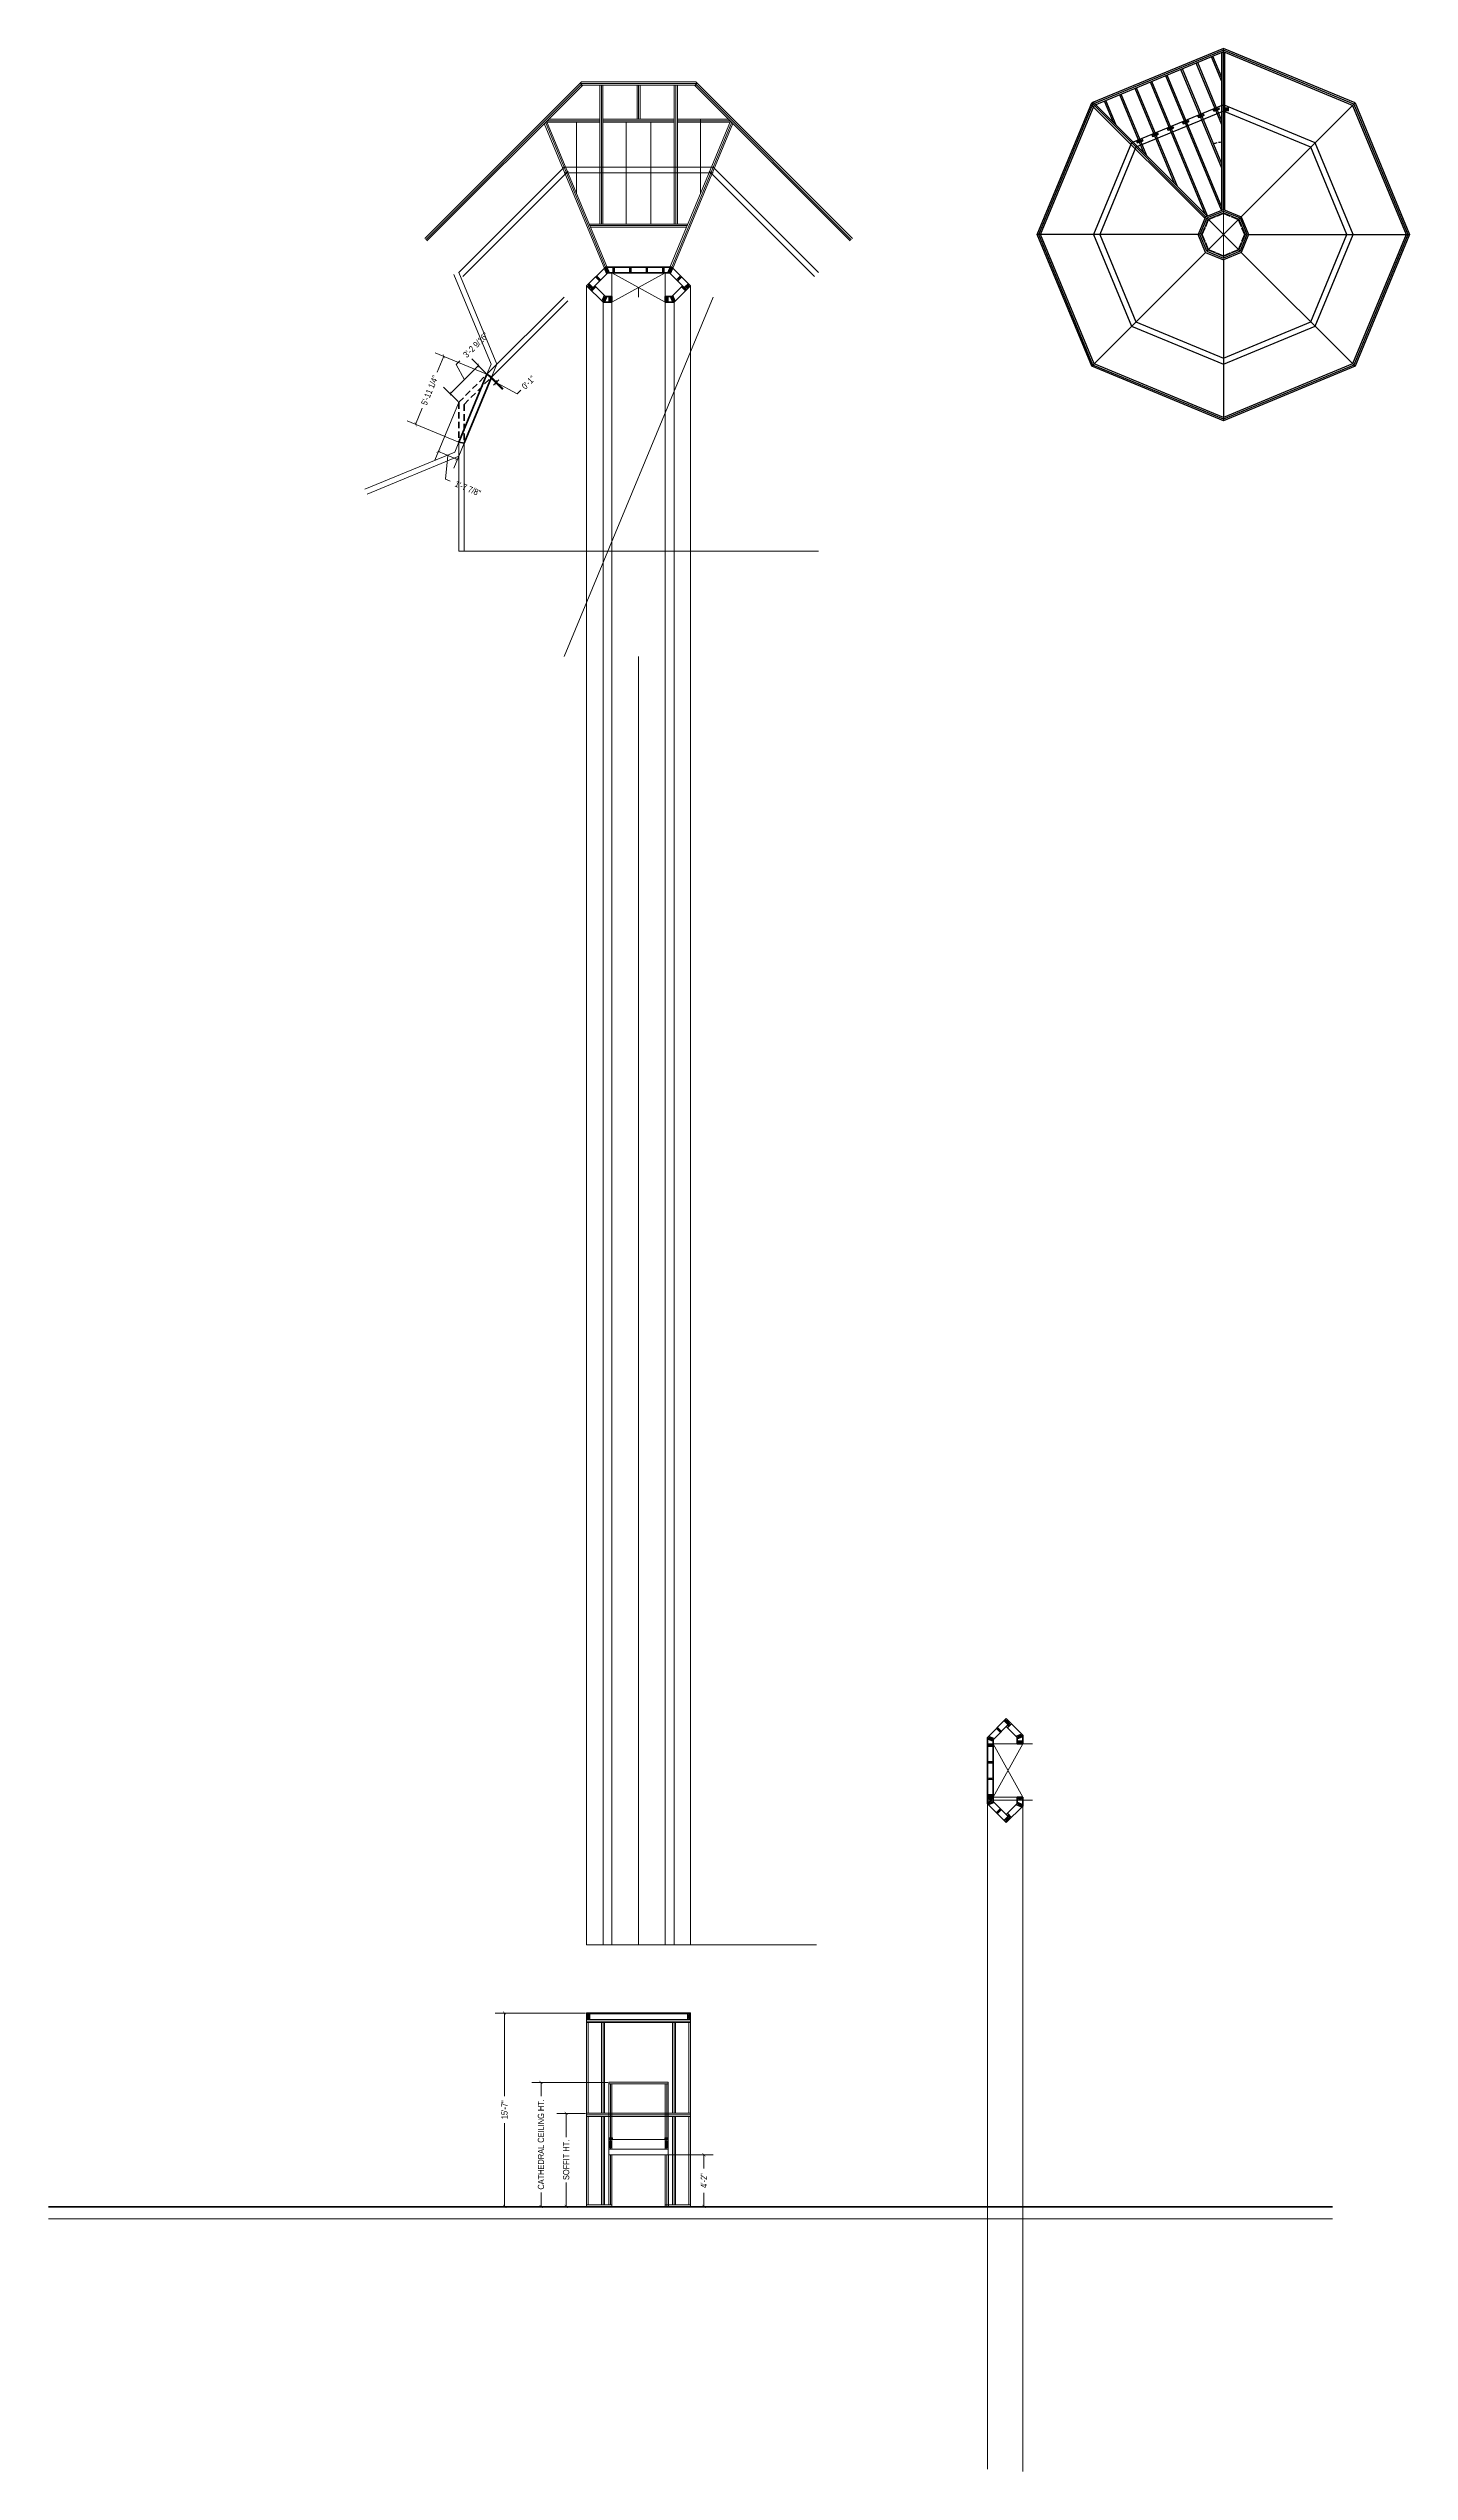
# Model space of a CAD drawing. Header units: inches. Extents: x 20403 to 33128, y 11552 to 20076.
# Drawn here: x 24257 to 25573, y 11552 to 13895 of the extents above; entities that cross this region are included whole.
import ezdxf

# ---------------------------------------------------------------- set-up
doc = ezdxf.new("R2010")
doc.units = ezdxf.units.IN
doc.header["$MEASUREMENT"] = 0
doc.linetypes.add('HIDDEN', pattern=[0.375, 0.25, -0.125])
doc.layers.get('0').update_dxf_attribs({"color": 8, "lineweight": 9})
for name, color, linetype, lineweight in [('BOTTOM PLATES', 7, 'Continuous', 20), ('ROOF BEAMS', 3, 'Continuous', 30), ('SKYLIGHT', 4, 'Continuous', 20), ('STEEL', 5, 'Continuous', 9), ('WALL FRAMING', 7, 'Continuous', 30), ('WALL FRAMING @ 1', 7, 'Continuous', 30)]:
    doc.layers.add(name, color=color, linetype=linetype, lineweight=lineweight)
doc.layers.add('DIMENSIONS', color=7, linetype='Continuous')
doc.layers.add('DIMENSIONS @ 1', color=7, linetype='Continuous')
doc.styles.add('ARCHENTLTD', font='technical.ttf', dxfattribs={"height": 6})
doc.dimstyles.new('Annotative', dxfattribs={"dimscale": 0, "dimtxt": 0.18, "dimasz": 0.18, "dimexe": 0.18, "dimexo": 0.0625, "dimgap": 0.09, "dimtad": 0, "dimtih": 1, "dimtoh": 1, "dimdec": 4, "dimzin": 0, "dimdsep": 46, "dimtxsty": 'Standard', "dimcen": 0.09, "dimadec": 0, "dimazin": 0, "dimtfac": 1, "dimtdec": 4, "dimtofl": 0, "dimtmove": 0, "dimatfit": 3, "dimfxl": 1, "dimtolj": 1, "dimtzin": 0, "dimarcsym": 0})
doc.dimstyles.new('ARCHENTLTD', dxfattribs={"dimscale": 0.05, "dimtxt": 6, "dimasz": 3, "dimexe": 9, "dimexo": 1, "dimgap": 2.5, "dimtad": 0, "dimdec": 4, "dimzin": 1, "dimdsep": 46, "dimlunit": 4, "dimtxsty": 'ARCHENTLTD', "dimblk": 'ARCHTICK', "dimcen": 6, "dimclrd": 256, "dimclre": 256, "dimclrt": 256, "dimazin": 0, "dimtfac": 1, "dimtdec": 4, "dimtofl": 0, "dimtmove": 1, "dimatfit": 3, "dimldrblk": 'ARCHTICK', "dimfxl": 1, "dimfrac": 2, "dimtolj": 1, "dimtzin": 0, "dimlwd": 9, "dimlwe": 9, "dimarcsym": 0})

msp = doc.modelspace()

# ---------------------------------------------------------------- blocks, each defined once
blk = doc.blocks.new('HDU2-t')
for p, q in [((-8.6, 13.9), (-8.6, 16.7)), ((-8.6, 13.9), (-5.7, 13.9)), ((-8.5, 16.3), (-8.5, 16.3)), ((-8.5, 16.2), (-8.5, 16.3)), ((-8.5, 13.9), (-8.5, 16.2)), ((-8.5, 15.3), (-8.5, 15.5)), ((-8.4, 16.8), (-5.8, 16.8)), ((-8.4, 14.8), (-5.8, 14.8)), ((-6.1, 17.2), (-8.1, 17.2)), ((-6.1, 17.1), (-8.1, 17.1)), ((-7.6, 16), (-7.6, 15.8)), ((-6.6, 16), (-6.6, 15.8)), ((-5.8, 16.2), (-5.7, 16.2)), ((-5.7, 15.5), (-5.8, 15.5)), ((-5.7, 13.9), (-5.7, 16.8)), ((-5.7, 16.3), (-5.7, 16.2)), ((-5.7, 13.9), (-5.7, 16.2)), ((-5.7, 15.5), (-5.7, 15.3))]:
    blk.add_line(p, q)
at = {"linetype": 'HIDDEN'}
for p, q in [((-8.4, 16.2), (-8.5, 16.2)), ((-8.5, 15.5), (-8.4, 15.5)), ((-8.4, 16.6), (-5.8, 16.6)), ((-8.4, 15.5), (-8.4, 16.2)), ((-8.4, 15.1), (-5.8, 15.1)), ((-5.8, 15.5), (-5.8, 16.2))]:
    blk.add_line(p, q, dxfattribs=at)
at = {"lineweight": 9}
for points in [[(-8.5, 16.3), (-8.5, 16.4), (-8.5, 16.5), (-8.5, 16.6), (-8.5, 16.6), (-8.5, 16.7), (-8.5, 16.8), (-8.5, 16.8), (-8.4, 16.8), (-8.4, 16.8), (-8.4, 16.8)], [(-8.4, 14.8), (-8.4, 14.9), (-8.4, 14.9), (-8.5, 14.9), (-8.5, 14.9), (-8.5, 15), (-8.5, 15.1), (-8.5, 15.1), (-8.5, 15.2), (-8.5, 15.3), (-8.5, 15.3)], [(-5.8, 16.8), (-5.8, 16.8), (-5.8, 16.8), (-5.8, 16.8), (-5.8, 16.8), (-5.7, 16.7), (-5.7, 16.6), (-5.7, 16.6), (-5.7, 16.5), (-5.7, 16.4), (-5.7, 16.3)], [(-5.7, 15.3), (-5.7, 15.3), (-5.7, 15.2), (-5.7, 15.1), (-5.7, 15.1), (-5.7, 15), (-5.8, 14.9), (-5.8, 14.9), (-5.8, 14.9), (-5.8, 14.9), (-5.8, 14.8)]]:
    blk.add_lwpolyline(points, dxfattribs=at)
at = {"linetype": 'HIDDEN', "lineweight": 9}
for points in [[(-8.5, 16.4), (-8.5, 16.4), (-8.5, 16.5), (-8.5, 16.5), (-8.5, 16.5), (-8.5, 16.6), (-8.5, 16.6), (-8.4, 16.6), (-8.4, 16.6), (-8.4, 16.6)], [(-8.4, 15.1), (-8.4, 15.1), (-8.4, 15.1), (-8.5, 15.1), (-8.5, 15.1), (-8.5, 15.2), (-8.5, 15.2), (-8.5, 15.2), (-8.5, 15.3), (-8.5, 15.3)], [(-5.8, 16.6), (-5.8, 16.6), (-5.8, 16.6), (-5.8, 16.6), (-5.8, 16.6), (-5.7, 16.5), (-5.7, 16.5), (-5.7, 16.5), (-5.7, 16.4), (-5.7, 16.4)], [(-5.7, 15.3), (-5.7, 15.3), (-5.7, 15.2), (-5.7, 15.2), (-5.7, 15.2), (-5.8, 15.1), (-5.8, 15.1), (-5.8, 15.1), (-5.8, 15.1), (-5.8, 15.1)]]:
    blk.add_lwpolyline(points, dxfattribs=at)
blk.add_circle((-7.1, 15.9), 0.344)
for centre, radius, start, end in [((-8.1, 16.8), 0.45, 90, 180), ((-8.1, 16.8), 0.375, 90, 180), ((-7.1, 16), 0.5, 0, 180), ((-7.1, 15.8), 0.5, 180, 0), ((-6.1, 16.8), 0.45, 0, 90), ((-6.1, 16.8), 0.375, 0, 90)]:
    blk.add_arc(centre, radius, start, end)
at = {"linetype": 'HIDDEN'}
for centre, start, end in [((-8.4, 16.2), 360, 90), ((-8.4, 15.5), 270, 360), ((-5.8, 16.2), 90, 180), ((-5.8, 15.5), 180, 270)]:
    blk.add_arc(centre, 0.0156, start, end, dxfattribs=at)
at = {"extrusion": (0, 0, -1)}
for major_axis in [(0, -0.344), (0, -0.258)]:
    blk.add_ellipse((-7.9, 14.4), major_axis=major_axis, ratio=0.818182, dxfattribs=at)
for major_axis in [(0, -0.344), (0, -0.258)]:
    blk.add_ellipse((-6.3, 14.4), major_axis=major_axis, ratio=0.818182)
blk = doc.blocks.new('VPA2-1-t')
for p, q in [((6.1, 2.3), (0, 2.3)), ((0, 2.2), (0, 2.3)), ((6.1, 2.2), (0, 2.2)), ((0, 2.1), (0, 1)), ((0, 1), (0.1, 0.9)), ((0, 0), (0, 0.8)), ((0.6, 0.8), (0, 0.8)), ((0, 0), (0.4, 0)), ((0.5, 0.9), (0.1, 0.9)), ((1.6, 2), (0.7, 0.9)), ((1.2, 1.5), (0.7, 0.8)), ((2, 2.4), (0.8, 2.4)), ((0.8, 2.3), (0.8, 2.2)), ((1.1, 0.3), (1.1, 0.4)), ((1.2, 1.5), (1.9, 1.5)), ((1.2, 0.3), (1.2, 0.4)), ((1.5, 0), (1.9, 0)), ((1.8, 2.2), (1.6, 2.1)), ((2, 2.2), (1.9, 2.1)), ((1.9, 2.1), (1.9, 0.9)), ((1.9, 0.4), (1.9, 1.5)), ((2, 0.9), (1.9, 0.9)), ((2, 0.7), (1.9, 0.7)), ((2, 2.3), (2, 2.4)), ((2.9, 0.3), (2, 0.3)), ((4, 0.8), (2.1, 0.8)), ((2.1, 0.6), (2.1, 0.3)), ((2.1, 0.6), (2.1, 0.3)), ((2.6, 2.4), (2.2, 2.4)), ((2.2, 2.3), (2.2, 2.4)), ((2.2, 0.6), (2.2, 0.3)), ((2.3, 1.2), (2.3, 1.9)), ((2.3, 0.6), (2.3, 0.3)), ((2.3, 0), (2.7, 0)), ((2.4, 1.2), (2.4, 1.9)), ((2.5, 1.2), (2.5, 1.9)), ((2.5, 1.2), (2.5, 1.9)), ((2.6, 2.3), (2.6, 2.4)), ((2.6, 0.6), (2.6, 0.3)), ((2.6, 0.6), (2.6, 0.3)), ((2.8, 2.1), (2.7, 2.1)), ((2.7, 0.6), (2.7, 0.3)), ((3.3, 2.4), (2.8, 2.4)), ((2.8, 2.3), (2.8, 2.4)), ((2.8, 0.6), (2.8, 0.3)), ((2.9, 1.2), (2.9, 1.9)), ((3, 1.2), (3, 1.9)), ((3.1, 1.2), (3.1, 1.9)), ((3.1, 1.2), (3.1, 1.9)), ((4.1, 0.3), (3.1, 0.3)), ((3.3, 2.3), (3.3, 2.4)), ((3.4, 2.1), (3.3, 2.1)), ((3.3, 0.6), (3.3, 0.3)), ((3.9, 2.4), (3.4, 2.4)), ((3.4, 2.3), (3.4, 2.4)), ((3.4, 0.6), (3.4, 0.3)), ((3.7, 0), (3.4, 0)), ((3.5, 0.6), (3.5, 0.3)), ((3.5, 0.6), (3.5, 0.3)), ((3.6, 1.2), (3.6, 1.9)), ((3.6, 1.2), (3.6, 1.9)), ((3.7, 1.2), (3.7, 1.9)), ((3.8, 1.2), (3.8, 1.9)), ((3.8, 0.6), (3.8, 0.3)), ((3.9, 2.3), (3.9, 2.4)), ((3.9, 0.6), (3.9, 0.3)), ((4, 0.6), (4, 0.3)), ((4, 0.6), (4, 0.3)), ((5.3, 2.4), (4.1, 2.4)), ((4.1, 2.3), (4.1, 2.4)), ((4.1, 2.2), (4.1, 2.1)), ((4.1, 2.1), (4.1, 0.9)), ((4.1, 0.9), (4.1, 0.9)), ((4.2, 0.7), (4.1, 0.7)), ((4.2, 0.4), (4.2, 1.5)), ((4.2, 1.5), (4.8, 1.5)), ((4.5, 0), (4.2, 0)), ((4.3, 2.2), (4.4, 2.1)), ((4.5, 2), (5.3, 0.9)), ((4.8, 1.5), (5.4, 0.8)), ((4.8, 0.3), (4.8, 0.4)), ((5, 0.3), (5, 0.4)), ((5.3, 2.3), (5.3, 2.2)), ((6.1, 0.8), (5.4, 0.8)), ((5.5, 0.9), (5.9, 0.9)), ((5.6, 0), (6.1, 0)), ((5.9, 0.9), (6.1, 1)), ((6.1, 2.3), (6.1, 2.2)), ((6.1, 2.1), (6.1, 1)), ((6.1, 0), (6.1, 0.8)), ((0.5, 0), (0.5, -0.1)), ((0.5, -0.1), (0.7, -0.1)), ((0.5, -0.1), (0.7, -0.1)), ((0.7, -0.1), (0.7, -0.1)), ((0.9, -0.1), (1.4, -0.1)), ((0.9, -0.1), (1.4, -0.1)), ((0.9, -0.1), (0.9, -0.1)), ((1.4, -0.1), (1.4, -0.1)), ((1.9, -0.1), (2.2, -0.1)), ((1.9, -0.1), (2.2, -0.1)), ((1.9, -0.1), (1.9, -0.1)), ((2.2, -0.1), (2.2, -0.1)), ((2.7, -0.1), (3.3, -0.1)), ((2.7, -0.1), (3.3, -0.1)), ((2.7, -0.1), (2.7, -0.1)), ((3.3, -0.1), (3.3, -0.1)), ((3.8, -0.1), (4.1, -0.1)), ((3.8, -0.1), (4.1, -0.1)), ((3.8, -0.1), (3.8, -0.1)), ((4.1, -0.1), (4.1, -0.1)), ((4.6, -0.1), (5.2, -0.1)), ((4.6, -0.1), (5.2, -0.1)), ((4.6, -0.1), (4.6, -0.1)), ((5.2, -0.1), (5.2, -0.1)), ((5.4, -0.1), (5.6, -0.1)), ((5.4, -0.1), (5.6, -0.1)), ((5.4, -0.1), (5.4, -0.1)), ((5.6, 0), (5.6, -0.1))]:
    blk.add_line(p, q)
for centre in [(0.6, 1.1), (5.5, 1.1)]:
    blk.add_circle(centre, 0.0855)
for centre, radius, start, end in [((0, 2.2), 0.0855, 270, 0), ((0.4, 0), 0.03, 0, 90), ((0.5, 1.1), 0.25, 270, 320), ((0.6, 0.8), 0.06, 270, 320), ((0.8, -0.1), 0.0855, 0, 180), ((0.8, 2.3), 0.0625, 90, 180), ((1.2, 0.4), 0.0855, 0, 180), ((1.2, 0.3), 0.0855, 180, 0), ((1.2, 0.2), 0.0855, 21.3363, 159.129), ((1.5, -0.1), 0.0855, 90, 180), ((1.7, 2), 0.0855, 125, 214.1456), ((2, 0.4), 0.125, 180, 270), ((1.9, -0.1), 0.0855, 0, 90), ((2.1, 2.4), 0.0927, 5.8284, 174.1716), ((1.9, 2.2), 0.0855, 305, 1.6856), ((2, 0.8), 0.0855, 270, 90), ((2.2, 0.6), 0.0938, 0, 180), ((2.2, 0.6), 0.0467, 0, 180), ((2.3, -0.1), 0.0855, 90, 180), ((2.3, -0.1), 0.0855, 90, 180), ((2.4, 1.9), 0.0938, 0, 180), ((2.4, 1.2), 0.0938, 180, 0), ((2.4, 1.9), 0.0467, 0, 180), ((2.4, 1.2), 0.0467, 180, 0), ((2.7, 2.4), 0.0927, 5.8284, 174.1716), ((2.7, 2.2), 0.0855, 180, 270), ((2.7, 0.6), 0.0938, 0, 180), ((2.7, 0.6), 0.0467, 0, 180), ((2.7, -0.1), 0.0855, 0, 90), ((2.8, 2.2), 0.0855, 270, 0), ((3, 1.9), 0.0938, 0, 180), ((3, 1.2), 0.0938, 180, 0), ((3, 0.3), 0.0855, 195.5836, 344.4164), ((3, 1.9), 0.0467, 0, 180), ((3, 1.2), 0.0467, 180, 0), ((3.3, 2.2), 0.0855, 180, 270), ((3.3, 2.4), 0.0927, 5.8284, 174.1716), ((3.4, 0.6), 0.0938, 0, 180), ((3.4, -0.1), 0.0855, 90, 180), ((3.4, 2.2), 0.0855, 270, 0), ((3.4, 0.6), 0.0467, 0, 180), ((3.7, 1.9), 0.0938, 0, 180), ((3.7, 1.9), 0.0467, 0, 180), ((3.7, 1.2), 0.0938, 180, 0), ((3.7, 1.2), 0.0467, 180, 0), ((3.7, -0.1), 0.0855, 0, 90), ((3.9, 0.6), 0.0938, 0, 180), ((4, 2.4), 0.0927, 5.8284, 174.1716), ((3.9, 0.6), 0.0467, 0, 180), ((4.1, 2.2), 0.0855, 178.3144, 235), ((4.1, 0.8), 0.0855, 90, 270), ((4.1, 0.4), 0.125, 270, 0), ((4.2, -0.1), 0.0855, 90, 180), ((4.4, 2), 0.0855, 325.8544, 55), ((4.5, -0.1), 0.0855, 0, 90), ((4.9, 0.4), 0.0855, 0, 180), ((4.9, 0.2), 0.0855, 21.3363, 159.129), ((4.9, 0.3), 0.0855, 180, 0), ((5.3, -0.1), 0.0855, 0, 180), ((5.3, 2.3), 0.0625, 0, 90), ((5.5, 1.1), 0.25, 220, 270), ((5.4, 0.8), 0.06, 220, 270), ((5.6, 0), 0.03, 90, 180), ((6.1, 2.2), 0.0855, 180, 270), ((0.8, -0.2), 0.129, 48.6724, 131.3276), ((0.8, -0.2), 0.129, 48.6724, 131.3276), ((1.7, -0.9), 0.867, 73.2433, 106.7567), ((1.7, -0.9), 0.867, 73.2433, 106.7567), ((2.5, -0.9), 0.867, 73.2433, 106.7567), ((2.5, -0.9), 0.867, 73.2433, 106.7567), ((3.6, -0.9), 0.867, 73.2433, 106.7567), ((3.6, -0.9), 0.867, 73.2433, 106.7567), ((4.4, -0.9), 0.867, 73.2433, 106.7567), ((4.4, -0.9), 0.867, 73.2433, 106.7567), ((5.3, -0.2), 0.129, 48.6724, 131.3276), ((5.3, -0.2), 0.129, 48.6724, 131.3276)]:
    blk.add_arc(centre, radius, start, end)
blk.add_point((0.6, 1.1))
blk = doc.blocks.new('*D86')
at = {"layer": 'DIMENSIONS', "color": 0, "lineweight": -2}
for start, end in [(103.8697, 112.0071), (90.4929, 98.6539)]:
    blk.add_arc((25391.6, 13782.9), 20.9, start, end, dxfattribs=at)
at = {"layer": 'DIMENSIONS', "color": 0, "lineweight": 9}
for points in [[(25383.7, 13802.2), (25383.7, 13802.3), (25383.6, 13802.2)], [(25391.4, 13803.8), (25391.4, 13803.8), (25391.6, 13803.8)]]:
    blk.add_solid(points, dxfattribs=at)
at = {"layer": 'DIMENSIONS', "color": 0, "lineweight": 9, "insert": (25387.5, 13803.4), "char_height": 0.375, "attachment_point": 5}
blk.add_mtext('\\A1;22.50°', dxfattribs=at)
blk = doc.blocks.new('_ArchTick')
at = {"color": 0, "linetype": 'ByBlock', "const_width": 0.15}
blk.add_lwpolyline([(-0.5, -0.5), (0.5, 0.5)], dxfattribs=at)
blk = doc.blocks.new('*D306')
at = {"layer": 'DIMENSIONS', "lineweight": 9}
for p, q in [((24680.2, 13580.1), (24631.1, 13600.4)), ((24639.4, 13597), (24633, 13581.5)), ((24612.2, 13531.1), (24618.6, 13546.6)), ((24653, 13514.2), (24603.9, 13534.6))]:
    blk.add_line(p, q, dxfattribs=at)
at = {"layer": 'DIMENSIONS', "lineweight": 9, "xscale": 3, "yscale": 3, "zscale": 3}
for p, rotation in [((24639.4, 13597), 67.49999999999793), ((24612.2, 13531.1), 247.4999999999979)]:
    blk.add_blockref('_ArchTick', p, dxfattribs=dict(at, rotation=rotation))
at = {"layer": 'DIMENSIONS', "lineweight": 9, "insert": (24625.8, 13564), "char_height": 6, "attachment_point": 5, "rotation": 67.5, "style": 'ARCHENTLTD'}
blk.add_mtext('\\A1;5\'-11 1/4"', dxfattribs=at)
blk = doc.blocks.new('*D307')
at = {"layer": 'DIMENSIONS', "lineweight": 9}
for p, q in [((24645.6, 13560.7), (24672.9, 13588)), ((24651.4, 13588.9), (24654.9, 13592.4)), ((24659.3, 13574.3), (24651.4, 13588.9)), ((24680.5, 13580.4), (24666.5, 13594.3)), ((24653.2, 13553.1), (24639.3, 13567.1))]:
    blk.add_line(p, q, dxfattribs=at)
at = {"layer": 'DIMENSIONS', "lineweight": 9, "xscale": 3, "yscale": 3, "zscale": 3}
for p, rotation in [((24672.9, 13588), 44.9999999999981), ((24645.6, 13560.7), 224.9999999999981)]:
    blk.add_blockref('_ArchTick', p, dxfattribs=dict(at, rotation=rotation))
at = {"layer": 'DIMENSIONS', "lineweight": 9, "insert": (24670.3, 13607.8), "char_height": 6, "attachment_point": 5, "rotation": 45, "style": 'ARCHENTLTD'}
blk.add_mtext('\\A1;3\'-2 9/16"', dxfattribs=at)
blk = doc.blocks.new('*D308')
at = {"layer": 'DIMENSIONS', "lineweight": 9}
for p, q in [((24685.5, 13575.3), (24696.1, 13564.8)), ((24686.2, 13576.1), (24696.8, 13565.5)), ((24689.7, 13571.1), (24687.6, 13569)), ((24689.7, 13571.1), (24690.5, 13571.8)), ((24690.1, 13571.5), (24710.3, 13560.6)), ((24690.5, 13571.8), (24692.6, 13574)), ((24710.3, 13560.6), (24713.8, 13564.2))]:
    blk.add_line(p, q, dxfattribs=at)
at = {"layer": 'DIMENSIONS', "lineweight": 9, "xscale": 3, "yscale": 3, "zscale": 3}
for p, rotation in [((24689.7, 13571.1), 44.99999999992765), ((24690.5, 13571.8), 224.9999999999277)]:
    blk.add_blockref('_ArchTick', p, dxfattribs=dict(at, rotation=rotation))
at = {"layer": 'DIMENSIONS', "lineweight": 9, "insert": (24721.2, 13571.6), "char_height": 6, "attachment_point": 5, "rotation": 45, "style": 'ARCHENTLTD'}
blk.add_mtext('\\A1;0\'-1"', dxfattribs=at)
blk = doc.blocks.new('*D310')
at = {"layer": 'DIMENSIONS', "lineweight": 9}
for p, q in [((24653.5, 13551.5), (24630.8, 13496.5)), ((24671.9, 13543.9), (24649.1, 13488.9)), ((24634.2, 13504.8), (24652.6, 13497.2)), ((24643.4, 13501), (24641.1, 13478.1)), ((24641.1, 13478.1), (24645.7, 13476.2))]:
    blk.add_line(p, q, dxfattribs=at)
at = {"layer": 'DIMENSIONS', "lineweight": 9, "xscale": 3, "yscale": 3, "zscale": 3}
for p, rotation in [((24634.2, 13504.8), 157.4999999999957), ((24652.6, 13497.2), 337.4999999999957)]:
    blk.add_blockref('_ArchTick', p, dxfattribs=dict(at, rotation=rotation))
at = {"layer": 'DIMENSIONS', "lineweight": 9, "insert": (24662.7, 13469.1), "char_height": 6, "attachment_point": 5, "rotation": 337.5, "style": 'ARCHENTLTD'}
blk.add_mtext('\\A1;1\'-7 7/8"', dxfattribs=at)
blk = doc.blocks.new('*D318')
at = {"layer": 'DIMENSIONS', "lineweight": 9}
for p, q in [((24854.5, 11858.1), (24899.9, 11858.1)), ((24890.9, 11858.1), (24890.9, 11844.9)), ((24854.5, 11808.1), (24899.9, 11808.1)), ((24890.9, 11808.1), (24890.9, 11821.4))]:
    blk.add_line(p, q, dxfattribs=at)
at = {"layer": 'DIMENSIONS', "lineweight": 9, "xscale": 3, "yscale": 3, "zscale": 3}
for p, rotation in [((24890.9, 11858.1), 90), ((24890.9, 11808.1), 270)]:
    blk.add_blockref('_ArchTick', p, dxfattribs=dict(at, rotation=rotation))
at = {"layer": 'DIMENSIONS', "lineweight": 9, "insert": (24890.9, 11833.1), "char_height": 6, "attachment_point": 5, "rotation": 90, "style": 'ARCHENTLTD'}
blk.add_mtext('\\A1;4\'-2"', dxfattribs=at)
blk = doc.blocks.new('*D319')
at = {"layer": 'WALL FRAMING', "lineweight": 9}
for p, q in [((24776.5, 11995.1), (24689.1, 11995.1)), ((24698.1, 11995.1), (24698.1, 11914.7)), ((24698.1, 11808.1), (24698.1, 11888.6)), ((24776.5, 11808.1), (24689.1, 11808.1))]:
    blk.add_line(p, q, dxfattribs=at)
at = {"layer": 'WALL FRAMING', "lineweight": 9, "xscale": 3, "yscale": 3, "zscale": 3}
for p, rotation in [((24698.1, 11995.1), 90), ((24698.1, 11808.1), 270)]:
    blk.add_blockref('_ArchTick', p, dxfattribs=dict(at, rotation=rotation))
at = {"layer": 'WALL FRAMING', "lineweight": 9, "insert": (24698.1, 11901.6), "char_height": 6, "attachment_point": 5, "rotation": 90, "style": 'ARCHENTLTD'}
blk.add_mtext('\\A1;15\'-7"', dxfattribs=at)
blk = doc.blocks.new('*D320')
at = {"layer": 'DIMENSIONS', "lineweight": 9}
for p, q in [((24776.5, 11898.1), (24748.7, 11898.1)), ((24757.7, 11898.1), (24757.7, 11875.1)), ((24757.7, 11808.1), (24757.7, 11831.2)), ((24776.5, 11808.1), (24748.7, 11808.1))]:
    blk.add_line(p, q, dxfattribs=at)
at = {"layer": 'DIMENSIONS', "lineweight": 9, "xscale": 3, "yscale": 3, "zscale": 3}
for p, rotation in [((24757.7, 11898.1), 90), ((24757.7, 11808.1), 270)]:
    blk.add_blockref('_ArchTick', p, dxfattribs=dict(at, rotation=rotation))
at = {"layer": 'DIMENSIONS', "lineweight": 9, "insert": (24757.7, 11853.1), "char_height": 6, "attachment_point": 5, "rotation": 90, "style": 'ARCHENTLTD'}
blk.add_mtext('\\A1;SOFFIT HT.', dxfattribs=at)
blk = doc.blocks.new('*D321')
at = {"layer": 'DIMENSIONS', "lineweight": 9}
for p, q in [((24798, 11928.1), (24724.4, 11928.1)), ((24733.4, 11928.1), (24733.4, 11914.6)), ((24798, 11808.1), (24724.4, 11808.1)), ((24733.4, 11808.1), (24733.4, 11821.7))]:
    blk.add_line(p, q, dxfattribs=at)
at = {"layer": 'DIMENSIONS', "lineweight": 9, "xscale": 3, "yscale": 3, "zscale": 3}
for p, rotation in [((24733.4, 11928.1), 90), ((24733.4, 11808.1), 270)]:
    blk.add_blockref('_ArchTick', p, dxfattribs=dict(at, rotation=rotation))
at = {"layer": 'DIMENSIONS', "lineweight": 9, "insert": (24733.4, 11868.1), "char_height": 6, "attachment_point": 5, "rotation": 90, "style": 'ARCHENTLTD'}
blk.add_mtext('\\A1;CATHEDRAL CEILING HT.', dxfattribs=at)

# ---------------------------------------------------------------- dimensions: what is measured, and where the dimension line sits
at = {"layer": 'DIMENSIONS @ 1', "color": 3, "lineweight": 9}
dim = msp.add_angular_dim_2l(base=(25388.82885, 13803.61627), line1=((25391.56002, 13738.30729), (25391.56002, 13890.66184)), line2=((25391.56002, 13782.87098), (25353.4502, 13874.87624)), dimstyle='Annotative', override={"dimscale": 1, "dimtxt": 0.375, "dimlunit": 4, "dimadec": 2, "dimtix": 0, "dimtofl": 0, "dimtmove": 0, "dimatfit": 3}, dxfattribs=at)
dim.commit()
dim.dimension.update_dxf_attribs({"geometry": '*D86', "text_midpoint": (25387.47789, 13803.39322)})
at = {"layer": 'DIMENSIONS @ 1', "color": 7, "lineweight": 9}
for p1, p2, distance, picture, middle in [((24653.905919, 13552.407136), (24681.173764, 13579.67498), 11.7183, '*D307', (24656.71007, 13594.203416)), ((24681.17376, 13579.67498), (24653.90592, 13513.84458), -45.17478, '*D306', (24625.80379, 13564.04742)), ((24684.79769, 13576.05106), (24685.51853, 13576.7719), -6.97491, '*D308', (24715.5649, 13565.9212)), ((24653.905919, 13552.407136), (24672.274724, 13544.798528), -51.488236, '*D310', (24647.987972, 13475.250502))]:
    dim = msp.add_aligned_dim(p1=p1, p2=p2, distance=distance, dimstyle='ARCHENTLTD', override={"dimscale": 1, "dimtix": 0, "dimtofl": 0, "dimtmove": 1, "dimatfit": 3}, dxfattribs=at)
    dim.commit()
    dim.dimension.update_dxf_attribs({"geometry": picture, "text_midpoint": middle})
at = {"layer": 'DIMENSIONS @ 1', "lineweight": 9}
for base, p1, p2, text, picture, middle in [((24733.35468, 11808.14532), (24798.9793, 11928.14532), (24798.9793, 11808.14532), 'CATHEDRAL CEILING HT.', '*D321', (24733.35468, 11868.14532)), ((24757.65951, 11898.14532), (24777.52476, 11808.14532), (24777.52476, 11898.14532), 'SOFFIT HT.', '*D320', (24757.65951, 11853.14532))]:
    dim = msp.add_linear_dim(base=base, p1=p1, p2=p2, angle=90, text=text, dimstyle='ARCHENTLTD', override={"dimscale": 1, "dimtix": 0, "dimtofl": 0, "dimtmove": 1, "dimatfit": 3}, dxfattribs=at)
    dim.commit()
    dim.dimension.update_dxf_attribs({"geometry": picture, "text_midpoint": middle})
at = {"layer": 'DIMENSIONS @ 1', "color": 3, "lineweight": 9}
dim = msp.add_linear_dim(base=(24890.92275, 11858.14532), p1=(24853.49774, 11808.14532), p2=(24853.49774, 11858.14532), angle=90, dimstyle='ARCHENTLTD', override={"dimscale": 1, "dimtix": 0, "dimtofl": 0, "dimtmove": 1, "dimatfit": 3}, dxfattribs=at)
dim.commit()
dim.dimension.update_dxf_attribs({"geometry": '*D318', "text_midpoint": (24890.92275, 11833.14532)})
at = {"layer": 'WALL FRAMING @ 1', "lineweight": 9}
dim = msp.add_linear_dim(base=(24698.0693, 11995.14532), p1=(24777.52476, 11808.14532), p2=(24777.52476, 11995.14532), angle=90, dimstyle='ARCHENTLTD', override={"dimscale": 1, "dimtix": 0, "dimtofl": 0, "dimtmove": 1, "dimatfit": 3}, dxfattribs=at)
dim.commit()
dim.dimension.update_dxf_attribs({"geometry": '*D319', "text_midpoint": (24698.0693, 11901.64532)})

# ---------------------------------------------------------------- linework, layer by layer
at = {"layer": 'BOTTOM PLATES', "color": 7, "lineweight": 40}
for p, q in [((24795.67669, 13683.23051), (24777.52476, 13665.13219)), ((24795.67193, 13683.23051), (24859.78666, 13683.23051)), ((24859.80035, 13683.23051), (24877.95228, 13665.13219)), ((24793.42644, 13649.23051), (24777.52476, 13665.13219)), ((24782.47608, 13662.30219), (24778.58542, 13666.19285)), ((24783.53674, 13663.36285), (24779.64608, 13667.25351)), ((24797.9501, 13677.73051), (24781.41385, 13661.2431)), ((24786.3606, 13664.05704), (24782.47294, 13660.18087)), ((24795.70462, 13654.73051), (24785.29931, 13665.11708)), ((24797.9501, 13677.73051), (24857.52694, 13677.73051)), ((24857.52694, 13677.73051), (24874.06319, 13661.2431)), ((24859.77242, 13654.73051), (24870.17773, 13665.11708)), ((24862.0506, 13649.23051), (24877.95228, 13665.13219)), ((24869.11645, 13664.05704), (24873.0041, 13660.18087)), ((24871.9403, 13663.36285), (24875.83096, 13667.25351)), ((24873.00096, 13662.30219), (24876.89162, 13666.19285)), ((24793.42644, 13649.23051), (24801.9793, 13649.23051)), ((24795.70462, 13654.73051), (24801.9793, 13654.73051)), ((24859.77242, 13654.73051), (24853.49774, 13654.73051)), ((24862.0506, 13649.23051), (24853.49774, 13649.23051)), ((25165.09315, 12261.63248), (25183.19147, 12279.78441)), ((25170.59315, 12259.35906), (25187.08056, 12275.89532)), ((25184.96081, 12273.77243), (25181.07015, 12277.66309)), ((25186.02147, 12274.83309), (25182.13081, 12278.72375)), ((25199.09315, 12263.88273), (25183.19147, 12279.78441)), ((25165.09315, 12197.50406), (25165.09315, 12261.61879)), ((25170.59315, 12199.78223), (25170.59315, 12259.35906)), ((25193.59315, 12261.60455), (25183.20658, 12272.00986)), ((25184.26662, 12270.94857), (25188.14279, 12274.83622)), ((25193.59315, 12261.60455), (25193.59315, 12255.32987)), ((25199.09315, 12263.88273), (25199.09315, 12255.32987)), ((25165.09315, 12197.50882), (25183.19147, 12179.35689)), ((25170.59315, 12199.78223), (25187.08056, 12183.24598)), ((25184.96081, 12185.36887), (25181.07015, 12181.47821)), ((25186.02147, 12184.30821), (25182.13081, 12180.41755)), ((25199.09315, 12195.25857), (25183.19147, 12179.35689)), ((25193.59315, 12197.53674), (25183.20658, 12187.13144)), ((25184.26662, 12188.19272), (25188.14279, 12184.30507)), ((25193.59315, 12197.53674), (25193.59315, 12203.81142)), ((25199.09315, 12195.25857), (25199.09315, 12203.81142))]:
    msp.add_line(p, q, dxfattribs=at)
at = {"layer": 'BOTTOM PLATES', "color": 7}
for p, q in [((24794.5273, 13682.08451), (24796.80071, 13676.58451)), ((24795.67669, 13683.23051), (24797.9501, 13677.73051)), ((24797.29978, 13683.23051), (24799.57319, 13677.73051)), ((24858.17726, 13683.23051), (24855.90385, 13677.73051)), ((24859.78666, 13683.23051), (24857.52694, 13677.73051)), ((24860.94974, 13682.08451), (24858.67633, 13676.58451)), ((24801.9793, 13654.73051), (24798.4793, 13654.73051)), ((25165.09315, 12261.61879), (25170.59315, 12259.35906)), ((25165.09315, 12260.00938), (25170.59315, 12257.73597)), ((25166.23915, 12262.78187), (25171.73915, 12260.50846)), ((25193.59315, 12255.31142), (25193.59315, 12261.60455)), ((25165.09315, 12199.13191), (25169.15635, 12200.81142)), ((25165.09315, 12197.50882), (25170.59315, 12199.78223)), ((25166.23915, 12196.35942), (25171.73915, 12198.63283)), ((25193.59315, 12203.81142), (25193.59315, 12200.31142))]:
    msp.add_line(p, q, dxfattribs=at)
at = {"layer": 'BOTTOM PLATES', "lineweight": 9}
for p, q in [((24794.5273, 13682.08451), (24797.9501, 13677.73051)), ((24796.80071, 13676.58451), (24795.67332, 13683.22715)), ((24795.67332, 13683.22715), (24799.57319, 13677.73051)), ((24797.9501, 13677.73051), (24797.29978, 13683.23051)), ((24802.9793, 13683.23051), (24804.4793, 13677.73051)), ((24804.4793, 13683.23051), (24802.9793, 13677.73051)), ((24802.9793, 13677.73051), (24802.9793, 13683.23051)), ((24804.4793, 13677.73051), (24804.4793, 13683.23051)), ((24818.9793, 13683.23051), (24820.4793, 13677.73051)), ((24820.4793, 13683.23051), (24818.9793, 13677.73051)), ((24818.9793, 13677.73051), (24818.9793, 13683.23051)), ((24820.4793, 13677.73051), (24820.4793, 13683.23051)), ((24834.9793, 13683.23051), (24836.4793, 13677.73051)), ((24836.4793, 13683.23051), (24834.9793, 13677.73051)), ((24834.9793, 13677.73051), (24834.9793, 13683.23051)), ((24836.4793, 13677.73051), (24836.4793, 13683.23051)), ((24850.9793, 13683.23051), (24852.4793, 13677.73051)), ((24852.4793, 13683.23051), (24850.9793, 13677.73051)), ((24850.9793, 13677.73051), (24850.9793, 13683.23051)), ((24852.4793, 13677.73051), (24852.4793, 13683.23051)), ((24859.78666, 13683.23051), (24855.90385, 13677.73051)), ((24857.52694, 13677.73051), (24858.17726, 13683.23051)), ((24860.94974, 13682.08451), (24857.52694, 13677.73051)), ((24858.67633, 13676.58451), (24859.78666, 13683.23051)), ((24782.47608, 13662.30219), (24777.52476, 13665.13219)), ((24781.41385, 13661.2431), (24778.58699, 13666.19128)), ((24778.58699, 13666.19128), (24783.53674, 13663.36285)), ((24779.64922, 13667.25038), (24782.47608, 13662.30219)), ((24786.3606, 13664.05704), (24781.41385, 13661.2431)), ((24785.29931, 13665.11708), (24782.47451, 13660.18244)), ((24786.05116, 13673.65181), (24789.93449, 13669.75697)), ((24786.05116, 13673.65181), (24790.99672, 13670.81606)), ((24787.11339, 13674.7109), (24790.99672, 13670.81606)), ((24787.11339, 13674.7109), (24789.93449, 13669.75697)), ((24798.4793, 13677.73051), (24801.9793, 13677.73051)), ((24868.3452, 13674.7109), (24864.46187, 13670.81606)), ((24869.40743, 13673.65181), (24864.46187, 13670.81606)), ((24868.3452, 13674.7109), (24865.5241, 13669.75697)), ((24869.40743, 13673.65181), (24865.5241, 13669.75697)), ((24869.11645, 13664.05704), (24874.06319, 13661.2431)), ((24870.17773, 13665.11708), (24873.00253, 13660.18244)), ((24876.89005, 13666.19128), (24871.9403, 13663.36285)), ((24875.82782, 13667.25038), (24873.00096, 13662.30219)), ((24873.00096, 13662.30219), (24877.95228, 13665.13219)), ((24874.06319, 13661.2431), (24876.89005, 13666.19128)), ((24794.55596, 13655.8771), (24792.27839, 13650.37856)), ((24792.27839, 13650.37856), (24795.70462, 13654.73051)), ((24794.55596, 13655.8771), (24793.42644, 13649.23051)), ((24795.70462, 13654.73051), (24793.42644, 13649.23051)), ((24793.42644, 13649.23051), (24797.3282, 13654.73051)), ((24797.3282, 13654.73051), (24795.05003, 13649.23051)), ((24795.70462, 13654.73051), (24795.05003, 13649.23051)), ((24858.14884, 13654.73051), (24860.42701, 13649.23051)), ((24862.0506, 13649.23051), (24858.14884, 13654.73051)), ((24859.77242, 13654.73051), (24862.0506, 13649.23051)), ((24863.19865, 13650.37856), (24859.77242, 13654.73051)), ((24859.77242, 13654.73051), (24860.42701, 13649.23051)), ((24860.92108, 13655.8771), (24863.19865, 13650.37856)), ((24860.92108, 13655.8771), (24862.0506, 13649.23051)), ((25181.07329, 12277.65995), (25186.02147, 12274.83309)), ((25187.08056, 12275.89532), (25182.13238, 12278.72218)), ((25182.13238, 12278.72218), (25184.96081, 12273.77243)), ((25186.02147, 12274.83309), (25183.19147, 12279.78441)), ((25184.26662, 12270.94857), (25187.08056, 12275.89532)), ((25171.73915, 12260.50846), (25165.09315, 12261.61879)), ((25165.09315, 12261.61879), (25170.59315, 12257.73597)), ((25170.59315, 12259.35906), (25165.09315, 12260.00938)), ((25165.09315, 12252.81142), (25170.59315, 12254.31142)), ((25170.59315, 12254.31142), (25165.09315, 12254.31142)), ((25165.09315, 12254.31142), (25170.59315, 12252.81142)), ((25170.59315, 12252.81142), (25165.09315, 12252.81142)), ((25166.23915, 12262.78187), (25170.59315, 12259.35906)), ((25173.61276, 12270.17733), (25177.5076, 12266.294)), ((25173.61276, 12270.17733), (25178.56669, 12267.35622)), ((25174.67185, 12271.23956), (25178.56669, 12267.35622)), ((25174.67185, 12271.23956), (25177.5076, 12266.294)), ((25183.20658, 12272.00986), (25188.14122, 12274.83465)), ((25192.44656, 12262.75321), (25197.9451, 12265.03078)), ((25192.44656, 12262.75321), (25199.09315, 12263.88273)), ((25197.9451, 12265.03078), (25193.59315, 12261.60455)), ((25193.59315, 12261.60455), (25199.09315, 12263.88273)), ((25199.09315, 12263.88273), (25193.59315, 12259.98096)), ((25193.59315, 12259.98096), (25199.09315, 12262.25914)), ((25193.59315, 12261.60455), (25199.09315, 12262.25914)), ((25165.09315, 12236.81142), (25170.59315, 12238.31142)), ((25170.59315, 12238.31142), (25165.09315, 12238.31142)), ((25165.09315, 12238.31142), (25170.59315, 12236.81142)), ((25170.59315, 12236.81142), (25165.09315, 12236.81142)), ((25165.09315, 12220.81142), (25170.59315, 12222.31142)), ((25170.59315, 12222.31142), (25165.09315, 12222.31142)), ((25165.09315, 12222.31142), (25170.59315, 12220.81142)), ((25170.59315, 12220.81142), (25165.09315, 12220.81142)), ((25165.09315, 12204.81142), (25170.59315, 12206.31142)), ((25170.59315, 12206.31142), (25165.09315, 12206.31142)), ((25165.09315, 12206.31142), (25170.59315, 12204.81142)), ((25170.59315, 12204.81142), (25165.09315, 12204.81142)), ((25170.59315, 12199.78223), (25165.09315, 12199.13191)), ((25165.09651, 12197.50545), (25169.15635, 12200.81142)), ((25171.73915, 12198.63283), (25165.09651, 12197.50545)), ((25166.23915, 12196.35942), (25170.59315, 12199.78223)), ((25170.59315, 12200.31142), (25170.59315, 12203.81142)), ((25173.61276, 12188.94552), (25177.5076, 12192.82885)), ((25173.61276, 12188.94552), (25178.56669, 12191.76662)), ((25174.67185, 12187.88329), (25177.5076, 12192.82885)), ((25174.67185, 12187.88329), (25178.56669, 12191.76662)), ((25181.07329, 12181.48135), (25186.02147, 12184.30821)), ((25182.13238, 12180.41912), (25184.96081, 12185.36887)), ((25187.08056, 12183.24598), (25182.13238, 12180.41912)), ((25186.02147, 12184.30821), (25183.19147, 12179.35689)), ((25183.20658, 12187.13144), (25188.14122, 12184.30664)), ((25184.26662, 12188.19272), (25187.08056, 12183.24598)), ((25192.44656, 12196.38809), (25197.9451, 12194.11052)), ((25192.44656, 12196.38809), (25199.09315, 12195.25857)), ((25193.59315, 12199.16033), (25199.09315, 12196.88216)), ((25199.09315, 12195.25857), (25193.59315, 12199.16033)), ((25193.59315, 12197.53674), (25199.09315, 12195.25857)), ((25197.9451, 12194.11052), (25193.59315, 12197.53674)), ((25193.59315, 12197.53674), (25199.09315, 12196.88216))]:
    msp.add_line(p, q, dxfattribs=at)
at = {"layer": 'BOTTOM PLATES', "color": 6}
for p, q in [((24801.9793, 13677.73051), (24853.49774, 13649.23051)), ((24853.4793, 13677.73051), (24801.9793, 13649.23051)), ((25170.59315, 12203.81142), (25199.09315, 12255.32987)), ((25170.59315, 12255.31142), (25199.09315, 12203.81142))]:
    msp.add_line(p, q, dxfattribs=at)
at = {"layer": 'BOTTOM PLATES', "color": 6, "lineweight": 9}
for p, q in [((24801.9793, 13649.23051), (24801.9793, 13677.73051)), ((24853.49774, 13649.23051), (24853.49774, 13677.73051)), ((25199.09315, 12255.32987), (25170.59315, 12255.32987)), ((25199.09315, 12203.81142), (25170.59315, 12203.81142))]:
    msp.add_line(p, q, dxfattribs=at)
at = {"layer": 'BOTTOM PLATES'}
for p, q in [((24798.9793, 13654.73051), (24798.9793, 13649.23051)), ((24800.4793, 13654.73051), (24800.4793, 13649.23051)), ((24854.9793, 13654.73051), (24854.9793, 13649.23051)), ((24856.4793, 13654.73051), (24856.4793, 13649.23051)), ((25193.59315, 12258.31142), (25199.09315, 12258.31142)), ((25193.59315, 12256.81142), (25199.09315, 12256.81142)), ((25165.09315, 12202.31142), (25170.59315, 12202.31142)), ((25165.09315, 12200.81142), (25170.59315, 12200.81142)), ((25193.59315, 12202.31142), (25199.09315, 12202.31142)), ((25193.59315, 12200.81142), (25199.09315, 12200.81142))]:
    msp.add_line(p, q, dxfattribs=at)
at = {"layer": 'BOTTOM PLATES', "lineweight": 40}
for p, q in [((24801.9793, 13654.73051), (24801.9793, 13649.23051)), ((24853.49774, 13654.73051), (24853.49774, 13649.23051)), ((25193.59315, 12255.31142), (25199.09315, 12255.31142)), ((25165.09315, 12203.81142), (25170.59315, 12203.81142)), ((25193.59315, 12203.81142), (25199.09315, 12203.81142))]:
    msp.add_line(p, q, dxfattribs=at)
at = {"layer": 'DIMENSIONS', "lineweight": 9}
for p, q in [((25391.56002, 13839.38351), (25394.56002, 13839.38351)), ((24755.7293, 13306.58376), (24899.7293, 13654.23051)), ((24653.90592, 13408.40714), (25001.55267, 13408.40714))]:
    msp.add_line(p, q, dxfattribs=at)
at = {"layer": 'DIMENSIONS', "color": 7, "lineweight": 9}
for p, q in [((24649.17104, 13675.87593), (24685.09627, 13589.14475)), ((24653.90592, 13677.83718), (24690.64353, 13589.14475)), ((24685.09627, 13589.14475), (24681.17376, 13579.67498)), ((24690.64353, 13589.14475), (24685.51853, 13576.7719)), ((24681.17376, 13579.67498), (24684.79769, 13576.05106)), ((24563.25223, 13468.44958), (24649.98341, 13504.37482)), ((24565.21348, 13463.7147), (24653.90592, 13500.45231)), ((24653.90592, 13513.84458), (24649.98341, 13504.37482)), ((24659.03092, 13512.82515), (24653.90592, 13500.45231))]:
    msp.add_line(p, q, dxfattribs=at)
at = {"layer": 'DIMENSIONS', "color": 3, "lineweight": 9}
for p, q in [((24681.17376, 13579.67498), (24755.7293, 13654.23051)), ((24685.51853, 13576.7719), (24759.35322, 13650.60659)), ((24653.90592, 13513.84458), (24653.90592, 13408.40714)), ((24659.03092, 13512.82515), (24659.03092, 13408.40714))]:
    msp.add_line(p, q, dxfattribs=at)
at = {"layer": 'DIMENSIONS', "color": 3, "linetype": 'HIDDEN', "lineweight": 40, "ltscale": 25}
for p, q in [((24653.90592, 13552.40714), (24681.17376, 13579.67498)), ((24659.03092, 13550.28429), (24685.51853, 13576.7719)), ((24653.90592, 13552.40714), (24653.90592, 13513.84458)), ((24659.03092, 13550.28429), (24659.03092, 13512.82515))]:
    msp.add_line(p, q, dxfattribs=at)
at = {"layer": 'DIMENSIONS', "color": 7, "lineweight": 40}
for p, q in [((24681.17376, 13579.67498), (24653.90592, 13513.84458)), ((24685.51853, 13576.7719), (24659.03092, 13512.82515)), ((24685.51853, 13576.7719), (24681.17376, 13579.67498)), ((24659.03092, 13512.82515), (24653.90592, 13513.84458))]:
    msp.add_line(p, q, dxfattribs=at)
at = {"layer": 'DIMENSIONS', "color": 6, "lineweight": 9}
for p, q in [((24798.9793, 11874.39532), (24802.4793, 11872.89532)), ((24802.4793, 11874.39532), (24798.9793, 11872.89532)), ((24802.4793, 11872.89532), (24802.4793, 11874.39532)), ((24852.9793, 11874.39532), (24856.4793, 11872.89532)), ((24856.4793, 11874.39532), (24852.9793, 11872.89532)), ((24856.4793, 11872.89532), (24856.4793, 11874.39532))]:
    msp.add_line(p, q, dxfattribs=at)
at = {"layer": 'ROOF BEAMS'}
for p, q in [((25378.23104, 13729.40377), (25372.08867, 13714.57479)), ((25378.23104, 13729.40377), (25393.06002, 13735.54614)), ((25393.06002, 13735.54614), (25407.88901, 13729.40377)), ((25407.88901, 13729.40377), (25414.03137, 13714.57479)), ((25378.23104, 13699.74581), (25372.08867, 13714.57479)), ((25414.03137, 13714.57479), (25407.88901, 13699.74581)), ((25378.23104, 13699.74581), (25393.06002, 13693.60344)), ((25407.88901, 13699.74581), (25393.06002, 13693.60344))]:
    msp.add_line(p, q, dxfattribs=at)
at = {"layer": 'SKYLIGHT'}
for p, q in [((25376.98732, 13730.64749), (25409.13273, 13698.50209)), ((25409.13273, 13730.64749), (25376.98732, 13698.50209)), ((25393.06002, 13737.30503), (25393.06002, 13691.84455))]:
    msp.add_line(p, q, dxfattribs=at)
at = {"layer": 'STEEL', "lineweight": 40}
for p, q in [((25375.64532, 13722.55774), (25378.40782, 13729.227)), ((25385.07707, 13731.98949), (25378.40782, 13729.227)), ((25386.39077, 13732.53364), (25393.06002, 13735.29614)), ((25399.72928, 13732.53364), (25393.06002, 13735.29614)), ((25401.04297, 13731.98949), (25407.71223, 13729.227)), ((25410.47472, 13722.55774), (25407.71223, 13729.227)), ((25375.10117, 13721.24405), (25372.33867, 13714.57479)), ((25375.10117, 13707.90553), (25372.33867, 13714.57479)), ((25375.64532, 13706.59184), (25378.40782, 13699.92258)), ((25410.57093, 13706.60295), (25407.83659, 13699.9221)), ((25411.01888, 13721.24405), (25413.78137, 13714.57479)), ((25411.01888, 13707.90553), (25413.78137, 13714.57479)), ((25385.07707, 13697.16009), (25378.40782, 13699.92258)), ((25386.39077, 13696.61594), (25393.06002, 13693.85344)), ((25399.72928, 13696.61594), (25393.06002, 13693.85344)), ((25401.17905, 13697.1315), (25407.83659, 13699.9221))]:
    msp.add_line(p, q, dxfattribs=at)
at = {"layer": 'WALL FRAMING'}
for p, q in [((25393.06002, 13894.53034), (25265.81223, 13841.82258)), ((25393.06002, 13892.90675), (25266.96028, 13840.67453)), ((25393.06002, 13738.92861), (25393.06002, 13894.53316)), ((25520.30781, 13841.82258), (25393.06002, 13894.53034)), ((25519.15976, 13840.67453), (25393.06002, 13892.90675)), ((25393.06002, 13891.28316), (25268.10833, 13839.52648)), ((25391.56002, 13778.95129), (25352.06438, 13874.30221)), ((25391.56002, 13782.87098), (25353.4502, 13874.87624)), ((25391.56002, 13820.7613), (25366.84645, 13880.42515)), ((25391.56002, 13824.68099), (25368.23227, 13880.99917)), ((25391.56002, 13862.57132), (25381.62852, 13886.54808)), ((25391.56002, 13866.49101), (25383.01434, 13887.12211)), ((25391.56002, 13738.30729), (25391.56002, 13890.66184)), ((25518.01171, 13839.52648), (25393.06002, 13891.28316)), ((25394.56002, 13738.30729), (25394.56002, 13890.66184)), ((25316.26384, 13793.49229), (25292.93609, 13849.81047)), ((25319.03548, 13790.72065), (25294.32191, 13850.3845)), ((25345.82799, 13763.92815), (25307.71816, 13855.93341)), ((25348.59962, 13761.15651), (25309.10398, 13856.50743)), ((25375.39213, 13734.364), (25322.50023, 13862.05634)), ((25377.75152, 13732.58762), (25323.88605, 13862.63037)), ((25391.14777, 13738.13653), (25337.2823, 13868.17928)), ((25391.56002, 13741.06096), (25338.66812, 13868.7533)), ((25213.10447, 13714.57479), (25265.81223, 13841.82258)), ((25214.72806, 13714.57479), (25266.96028, 13840.67453)), ((25216.35165, 13714.57479), (25268.10833, 13839.52648)), ((25375.21795, 13730.29554), (25264.74957, 13840.76392)), ((25375.83927, 13731.79554), (25265.81023, 13841.82458)), ((25377.33927, 13732.41686), (25266.8709, 13842.88524)), ((25286.6997, 13823.05644), (25278.15401, 13843.68754)), ((25289.47133, 13820.2848), (25279.53983, 13844.26156)), ((25393.06002, 13840.00483), (25304.36759, 13803.26722)), ((25393.06002, 13834.05168), (25308.57711, 13799.05771)), ((25481.75246, 13803.26722), (25393.06002, 13840.00483)), ((25477.54294, 13799.05771), (25393.06002, 13834.05168)), ((25410.28078, 13731.79554), (25520.30981, 13841.82458)), ((25518.01171, 13839.52648), (25569.7684, 13714.57479)), ((25519.15976, 13840.67453), (25571.39199, 13714.57479)), ((25520.30781, 13841.82258), (25573.01557, 13714.57479)), ((25304.36759, 13803.26722), (25267.62998, 13714.57479)), ((25308.57711, 13799.05771), (25273.58313, 13714.57479)), ((25512.53691, 13714.57479), (25477.54294, 13799.05771)), ((25518.49007, 13714.57479), (25481.75246, 13803.26722)), ((25375.83927, 13731.79554), (25368.7062, 13714.57479)), ((25376.98732, 13730.64749), (25370.32979, 13714.57479)), ((25375.83927, 13731.79554), (25393.06002, 13738.92861)), ((25376.98732, 13730.64749), (25393.06002, 13737.30503)), ((25393.06002, 13738.92861), (25410.28078, 13731.79554)), ((25393.06002, 13737.30503), (25409.13273, 13730.64749)), ((25409.13273, 13730.64749), (25415.79026, 13714.57479)), ((25410.28078, 13731.79554), (25417.41385, 13714.57479)), ((25368.7062, 13714.57479), (25213.10165, 13714.57479)), ((25265.81223, 13587.327), (25213.10447, 13714.57479)), ((25266.96028, 13588.47505), (25214.72806, 13714.57479)), ((25268.10833, 13589.6231), (25216.35165, 13714.57479)), ((25267.62998, 13714.57479), (25304.36759, 13625.88235)), ((25273.58313, 13714.57479), (25308.57711, 13630.09187)), ((25375.83927, 13697.35404), (25368.7062, 13714.57479)), ((25376.98732, 13698.50209), (25370.32979, 13714.57479)), ((25415.79026, 13714.57479), (25409.13273, 13698.50209)), ((25417.41385, 13714.57479), (25410.28078, 13697.35404)), ((25417.41385, 13714.57479), (25573.0184, 13714.57479)), ((25477.54294, 13630.09187), (25512.53691, 13714.57479)), ((25481.75246, 13625.88235), (25518.49007, 13714.57479)), ((25569.7684, 13714.57479), (25518.01171, 13589.6231)), ((25571.39199, 13714.57479), (25519.15976, 13588.47505)), ((25573.01557, 13714.57479), (25520.30781, 13587.327)), ((25375.83927, 13697.35404), (25265.81023, 13587.325)), ((25375.83927, 13697.35404), (25393.06002, 13690.22097)), ((25376.98732, 13698.50209), (25393.06002, 13691.84455)), ((25409.13273, 13698.50209), (25393.06002, 13691.84455)), ((25410.28078, 13697.35404), (25393.06002, 13690.22097)), ((25393.06002, 13690.22097), (25393.06002, 13534.61641)), ((25410.28078, 13697.35404), (25520.30981, 13587.325)), ((25304.36759, 13625.88235), (25393.06002, 13589.14475)), ((25308.57711, 13630.09187), (25393.06002, 13595.0979)), ((25393.06002, 13595.0979), (25477.54294, 13630.09187)), ((25393.06002, 13589.14475), (25481.75246, 13625.88235)), ((25393.06002, 13536.24283), (25266.96028, 13588.47505)), ((25393.06002, 13537.86641), (25268.10833, 13589.6231)), ((25518.01171, 13589.6231), (25393.06002, 13537.86641)), ((25519.15976, 13588.47505), (25393.06002, 13536.24283)), ((25393.06002, 13534.61924), (25265.81223, 13587.327)), ((25520.30781, 13587.327), (25393.06002, 13534.61924))]:
    msp.add_line(p, q, dxfattribs=at)
at = {"layer": 'WALL FRAMING', "lineweight": 9}
for p, q in [((25391.56002, 13890.66184), (25394.56002, 13890.66184)), ((25391.56002, 13738.30729), (25394.56002, 13738.30729)), ((24777.52476, 11994.39532), (24779.02476, 11988.89532)), ((24779.02476, 11994.39532), (24777.52476, 11988.89532)), ((24779.02476, 11988.89532), (24779.02476, 11994.39532)), ((24779.02476, 11994.39532), (24780.52476, 11988.89532)), ((24780.52476, 11994.39532), (24779.02476, 11988.89532)), ((24780.52476, 11988.89532), (24780.52476, 11994.39532)), ((24874.92813, 11988.88671), (24874.92813, 11994.38671)), ((24874.92813, 11994.38671), (24876.4343, 11988.88671)), ((24876.43383, 11994.38671), (24874.92813, 11988.88671)), ((24876.43383, 11988.89532), (24876.43383, 11994.39532)), ((24876.43383, 11994.39532), (24877.94001, 11988.89532)), ((24877.93953, 11994.39532), (24876.43383, 11988.89532))]:
    msp.add_line(p, q, dxfattribs=at)
at = {"layer": 'WALL FRAMING', "color": 7, "lineweight": 9}
for p, q in [((24772.46837, 13862.16056), (24621.02545, 13710.71765)), ((24773.08969, 13860.66056), (24622.08611, 13709.65699)), ((24773.71101, 13859.16056), (24623.14677, 13708.59633)), ((24770.96837, 13860.66056), (24884.49023, 13860.66056)), ((24771.58969, 13859.16056), (24883.86891, 13859.16056)), ((24772.46837, 13862.16056), (24882.99023, 13862.16056)), ((24790.22703, 13859.16056), (24790.22703, 13724.73051)), ((24791.72703, 13859.16056), (24791.72703, 13724.73051)), ((24793.22703, 13859.16056), (24793.22703, 13724.73051)), ((24826.2293, 13859.16056), (24826.2293, 13826.16056)), ((24827.7293, 13859.16056), (24827.7293, 13826.16056)), ((24829.2293, 13859.16056), (24829.2293, 13826.16056)), ((24862.22703, 13859.16056), (24862.22703, 13724.73051)), ((24863.72703, 13859.16056), (24863.72703, 13724.73051)), ((24865.22703, 13859.16056), (24865.22703, 13724.73051)), ((24881.74759, 13859.16056), (25032.31182, 13708.59633)), ((24882.36891, 13860.66056), (25033.37248, 13709.65699)), ((24882.99023, 13862.16056), (25034.43314, 13710.71765)), ((24797.9501, 13677.73051), (24737.71101, 13823.16056)), ((24799.33592, 13678.30454), (24738.85906, 13824.30861)), ((24739.21101, 13824.66056), (24790.22703, 13824.66056)), ((24739.33459, 13823.16056), (24790.22703, 13823.16056)), ((24740.71101, 13826.16056), (24790.22703, 13826.16056)), ((24767.72703, 13823.16056), (24767.72703, 13754.61516)), ((24793.22703, 13826.16056), (24862.22703, 13826.16056)), ((24793.22703, 13824.66056), (24862.22703, 13824.66056)), ((24793.22703, 13823.16056), (24862.22703, 13823.16056)), ((24815.72703, 13823.16056), (24815.72703, 13724.73051)), ((24839.72703, 13823.16056), (24839.72703, 13724.73051)), ((24856.14104, 13678.30435), (24916.5962, 13824.31194)), ((24857.52694, 13677.73051), (24917.74431, 13823.16383)), ((24865.22703, 13826.16056), (24914.74759, 13826.16056)), ((24865.22703, 13824.66056), (24916.24759, 13824.66056)), ((24865.22703, 13823.16056), (24916.11946, 13823.16056)), ((24887.72703, 13826.16056), (24887.72703, 13754.58889)), ((24796.56428, 13677.15649), (24736.56296, 13822.01251)), ((24858.91284, 13677.15667), (24918.89243, 13822.01571)), ((24755.7293, 13779.66056), (24653.90592, 13677.83718)), ((24759.61838, 13775.77147), (24657.79501, 13673.94809)), ((24755.7293, 13779.66056), (24899.7293, 13779.66056)), ((24895.84021, 13775.77147), (24997.66359, 13673.94809)), ((24899.7293, 13779.66056), (25001.55267, 13677.83718)), ((24755.7293, 13774.16056), (24899.7293, 13774.16056)), ((24780.10565, 13724.73051), (24875.36402, 13724.73051)), ((24780.72697, 13723.23051), (24874.74294, 13723.23051)), ((24781.34829, 13721.73051), (24874.12186, 13721.73051)), ((24827.7293, 13663.48051), (24827.7293, 13654.23051)), ((24798.9793, 13654.73051), (24800.4793, 13649.23051)), ((24800.4793, 13654.73051), (24798.9793, 13649.23051)), ((24800.4793, 13654.73051), (24801.9793, 13649.23051)), ((24801.9793, 13654.73051), (24800.4793, 13649.23051)), ((24853.49774, 13654.73051), (24854.9793, 13649.23051)), ((24854.9793, 13654.73051), (24853.49774, 13649.23051)), ((24854.9793, 13654.73051), (24856.4793, 13649.23051)), ((24856.4793, 13654.73051), (24854.9793, 13649.23051)), ((24827.7293, 13306.58376), (24827.7293, 12060.9317)), ((25165.09315, 12255.32987), (25208.59315, 12255.32987)), ((25193.59315, 12256.81142), (25199.09315, 12258.31142)), ((25193.59315, 12258.31142), (25199.09315, 12256.81142)), ((25193.59315, 12255.31142), (25199.09315, 12256.81142)), ((25193.59315, 12256.81142), (25199.09315, 12255.31142)), ((25165.09315, 12202.31142), (25170.59315, 12203.81142)), ((25165.09315, 12203.81142), (25170.59315, 12202.31142)), ((25165.09315, 12200.81142), (25170.59315, 12202.31142)), ((25165.09315, 12202.31142), (25170.59315, 12200.81142)), ((25165.09315, 12200.81142), (25208.59315, 12200.81142)), ((25193.59315, 12202.31142), (25199.09315, 12203.81142)), ((25193.59315, 12203.81142), (25199.09315, 12202.31142)), ((25193.59315, 12200.81142), (25199.09315, 12202.31142)), ((25193.59315, 12202.31142), (25199.09315, 12200.81142)), ((24777.52476, 12060.9317), (24999.80258, 12060.9317)), ((24777.52476, 11808.14532), (24777.52476, 11995.14532)), ((24777.52476, 11995.14532), (24877.93953, 11995.14532)), ((24877.9555, 11808.14532), (24877.93953, 11995.14532)), ((24777.52476, 11994.39532), (24877.93953, 11994.39532)), ((24777.52476, 11988.89532), (24877.94001, 11988.89532)), ((24777.52476, 11987.39532), (24877.94001, 11987.39532)), ((24777.52476, 11985.89532), (24877.94001, 11985.89532)), ((24779.02476, 11898.14532), (24779.02476, 11985.89532)), ((24791.92644, 11898.14532), (24791.92644, 11985.89532)), ((24793.42644, 11898.14532), (24793.42644, 11985.89532)), ((24793.42644, 11925.64532), (24793.42644, 11985.89532)), ((24794.92644, 11898.14532), (24794.92644, 11985.89532)), ((24860.53215, 11898.14532), (24860.53215, 11985.89532)), ((24862.03215, 11898.14532), (24862.03215, 11985.89532)), ((24863.53215, 11898.14532), (24863.53215, 11985.89532)), ((24876.43383, 11898.14532), (24876.43383, 11985.89532)), ((24777.52476, 11898.14532), (24877.94547, 11898.14532)), ((24777.52476, 11896.64532), (24877.94547, 11896.64532)), ((24777.52476, 11895.14532), (24877.94547, 11895.14532)), ((24779.02476, 11809.64532), (24779.02476, 11895.14532)), ((24791.92644, 11809.64532), (24791.92644, 11895.14532)), ((24793.42644, 11809.64532), (24793.42644, 11895.14532)), ((24793.42644, 11809.64532), (24793.42644, 11895.14532)), ((24794.92644, 11809.64532), (24794.92644, 11895.14532)), ((24860.53215, 11809.64532), (24860.53215, 11895.14532)), ((24862.03215, 11809.64532), (24862.03215, 11895.14532)), ((24863.53215, 11809.64532), (24863.53215, 11895.14532)), ((24876.43383, 11809.64532), (24876.43383, 11895.14532)), ((24798.9793, 11863.64532), (24856.4793, 11863.64532)), ((24798.9793, 11863.64532), (24798.9793, 11858.14532)), ((24798.9793, 11858.14532), (24856.4793, 11858.14532)), ((24798.9793, 11809.64532), (24798.9793, 11858.14532)), ((24800.4793, 11809.64532), (24800.4793, 11858.14532)), ((24801.9793, 11808.14532), (24801.9793, 11858.14532)), ((24853.49774, 11858.14532), (24853.49774, 11808.14532)), ((24854.99774, 11858.14532), (24854.99774, 11808.14532)), ((24856.4793, 11863.64532), (24856.4793, 11858.14532)), ((24856.49774, 11858.14532), (24856.49774, 11808.14532)), ((24257.26156, 11808.14532), (25498.64944, 11808.14532)), ((24257.26156, 11807.39532), (25498.64944, 11807.39532)), ((24777.52476, 11809.64532), (24801.9793, 11809.64532)), ((24777.52476, 11808.14532), (24801.9793, 11808.14532)), ((24853.4793, 11808.14532), (24877.95228, 11808.14532)), ((24853.49774, 11809.64532), (24877.95228, 11809.64532)), ((24257.26156, 11796.14532), (25498.64944, 11796.14532))]:
    msp.add_line(p, q, dxfattribs=at)
at = {"layer": 'WALL FRAMING', "color": 2, "lineweight": 9}
for p, q in [((24777.52476, 13665.13219), (24777.52476, 12060.9317)), ((24877.95228, 13665.13219), (24877.95228, 12060.9317)), ((24793.42644, 13649.23051), (24793.42644, 12060.9317)), ((24801.9793, 13649.23051), (24801.9793, 12060.9317)), ((24853.49774, 13649.23051), (24853.49774, 12060.9317)), ((24862.0506, 13649.23051), (24862.0506, 12060.9317)), ((25165.11258, 12197.51685), (25165.11258, 11554.07142)), ((25199.09315, 12195.25857), (25199.09315, 11551.81313))]:
    msp.add_line(p, q, dxfattribs=at)
at = {"layer": 'WALL FRAMING', "color": 6, "lineweight": 9}
for p, q in [((24798.9793, 11874.39532), (24798.9793, 11928.14532)), ((24798.9793, 11928.14532), (24856.4793, 11928.14532)), ((24798.9793, 11926.64532), (24856.4793, 11926.64532)), ((24800.4793, 11874.39532), (24800.4793, 11926.64532)), ((24801.9793, 11874.39532), (24801.9793, 11926.64532)), ((24853.4793, 11874.39532), (24853.4793, 11926.64532)), ((24854.9793, 11874.39532), (24854.9793, 11926.64532)), ((24856.4793, 11874.39532), (24856.4793, 11928.14532)), ((24798.9793, 11872.89532), (24798.9793, 11874.39532)), ((24798.9793, 11874.39532), (24802.4793, 11874.39532)), ((24798.9793, 11863.64532), (24798.9793, 11872.89532)), ((24798.9793, 11872.89532), (24856.4793, 11872.89532)), ((24798.9793, 11872.89532), (24800.4793, 11863.64532)), ((24798.9793, 11863.64532), (24800.4793, 11872.89532)), ((24800.4793, 11872.89532), (24800.4793, 11863.64532)), ((24800.4793, 11863.64532), (24801.9793, 11872.89532)), ((24800.4793, 11872.89532), (24801.9793, 11863.64532)), ((24801.9793, 11872.89532), (24801.9793, 11863.64532)), ((24802.4793, 11874.39532), (24802.4793, 11872.89532)), ((24852.9793, 11872.89532), (24852.9793, 11874.39532)), ((24852.9793, 11874.39532), (24856.4793, 11874.39532)), ((24853.4793, 11863.64532), (24853.4793, 11872.89532)), ((24853.4793, 11863.64532), (24854.9793, 11872.89532)), ((24853.49774, 11872.89532), (24854.9793, 11863.64532)), ((24854.9793, 11863.64532), (24854.9793, 11872.89532)), ((24854.9793, 11863.64532), (24856.4793, 11872.89532)), ((24854.9793, 11872.89532), (24856.4793, 11863.64532)), ((24856.4793, 11874.39532), (24856.4793, 11872.89532)), ((24856.4793, 11863.64532), (24856.4793, 11872.89532))]:
    msp.add_line(p, q, dxfattribs=at)

# ---------------------------------------------------------------- block references
at = {"layer": 'STEEL', "lineweight": 9}
for name, p, rotation in [('VPA2-1-t', (25354.17991, 13821.42234), 22.49999999997714), ('VPA2-1-t', (25368.96199, 13827.54527), 22.49999999997715), ('VPA2-1-t', (25383.74406, 13833.66821), 22.49999999997719), ('HDU2-t', (25411.78446, 13842.95848), 90), ('VPA2-1-t', (25309.8337, 13803.05353), 22.49999999997712), ('VPA2-1-t', (25324.61577, 13809.17647), 22.49999999997719), ('VPA2-1-t', (25339.39784, 13815.2994), 22.49999999997715)]:
    msp.add_blockref(name, p, dxfattribs=dict(at, rotation=rotation))

msp.set_redraw_order([(e.dxf.handle, doc.entitydb.next_handle()) for e in msp.query("TEXT MTEXT ATTDEF DIMENSION ARC_DIMENSION")])  # texts and dimensions are drawn at this point

doc.saveas('drawing.dxf')
